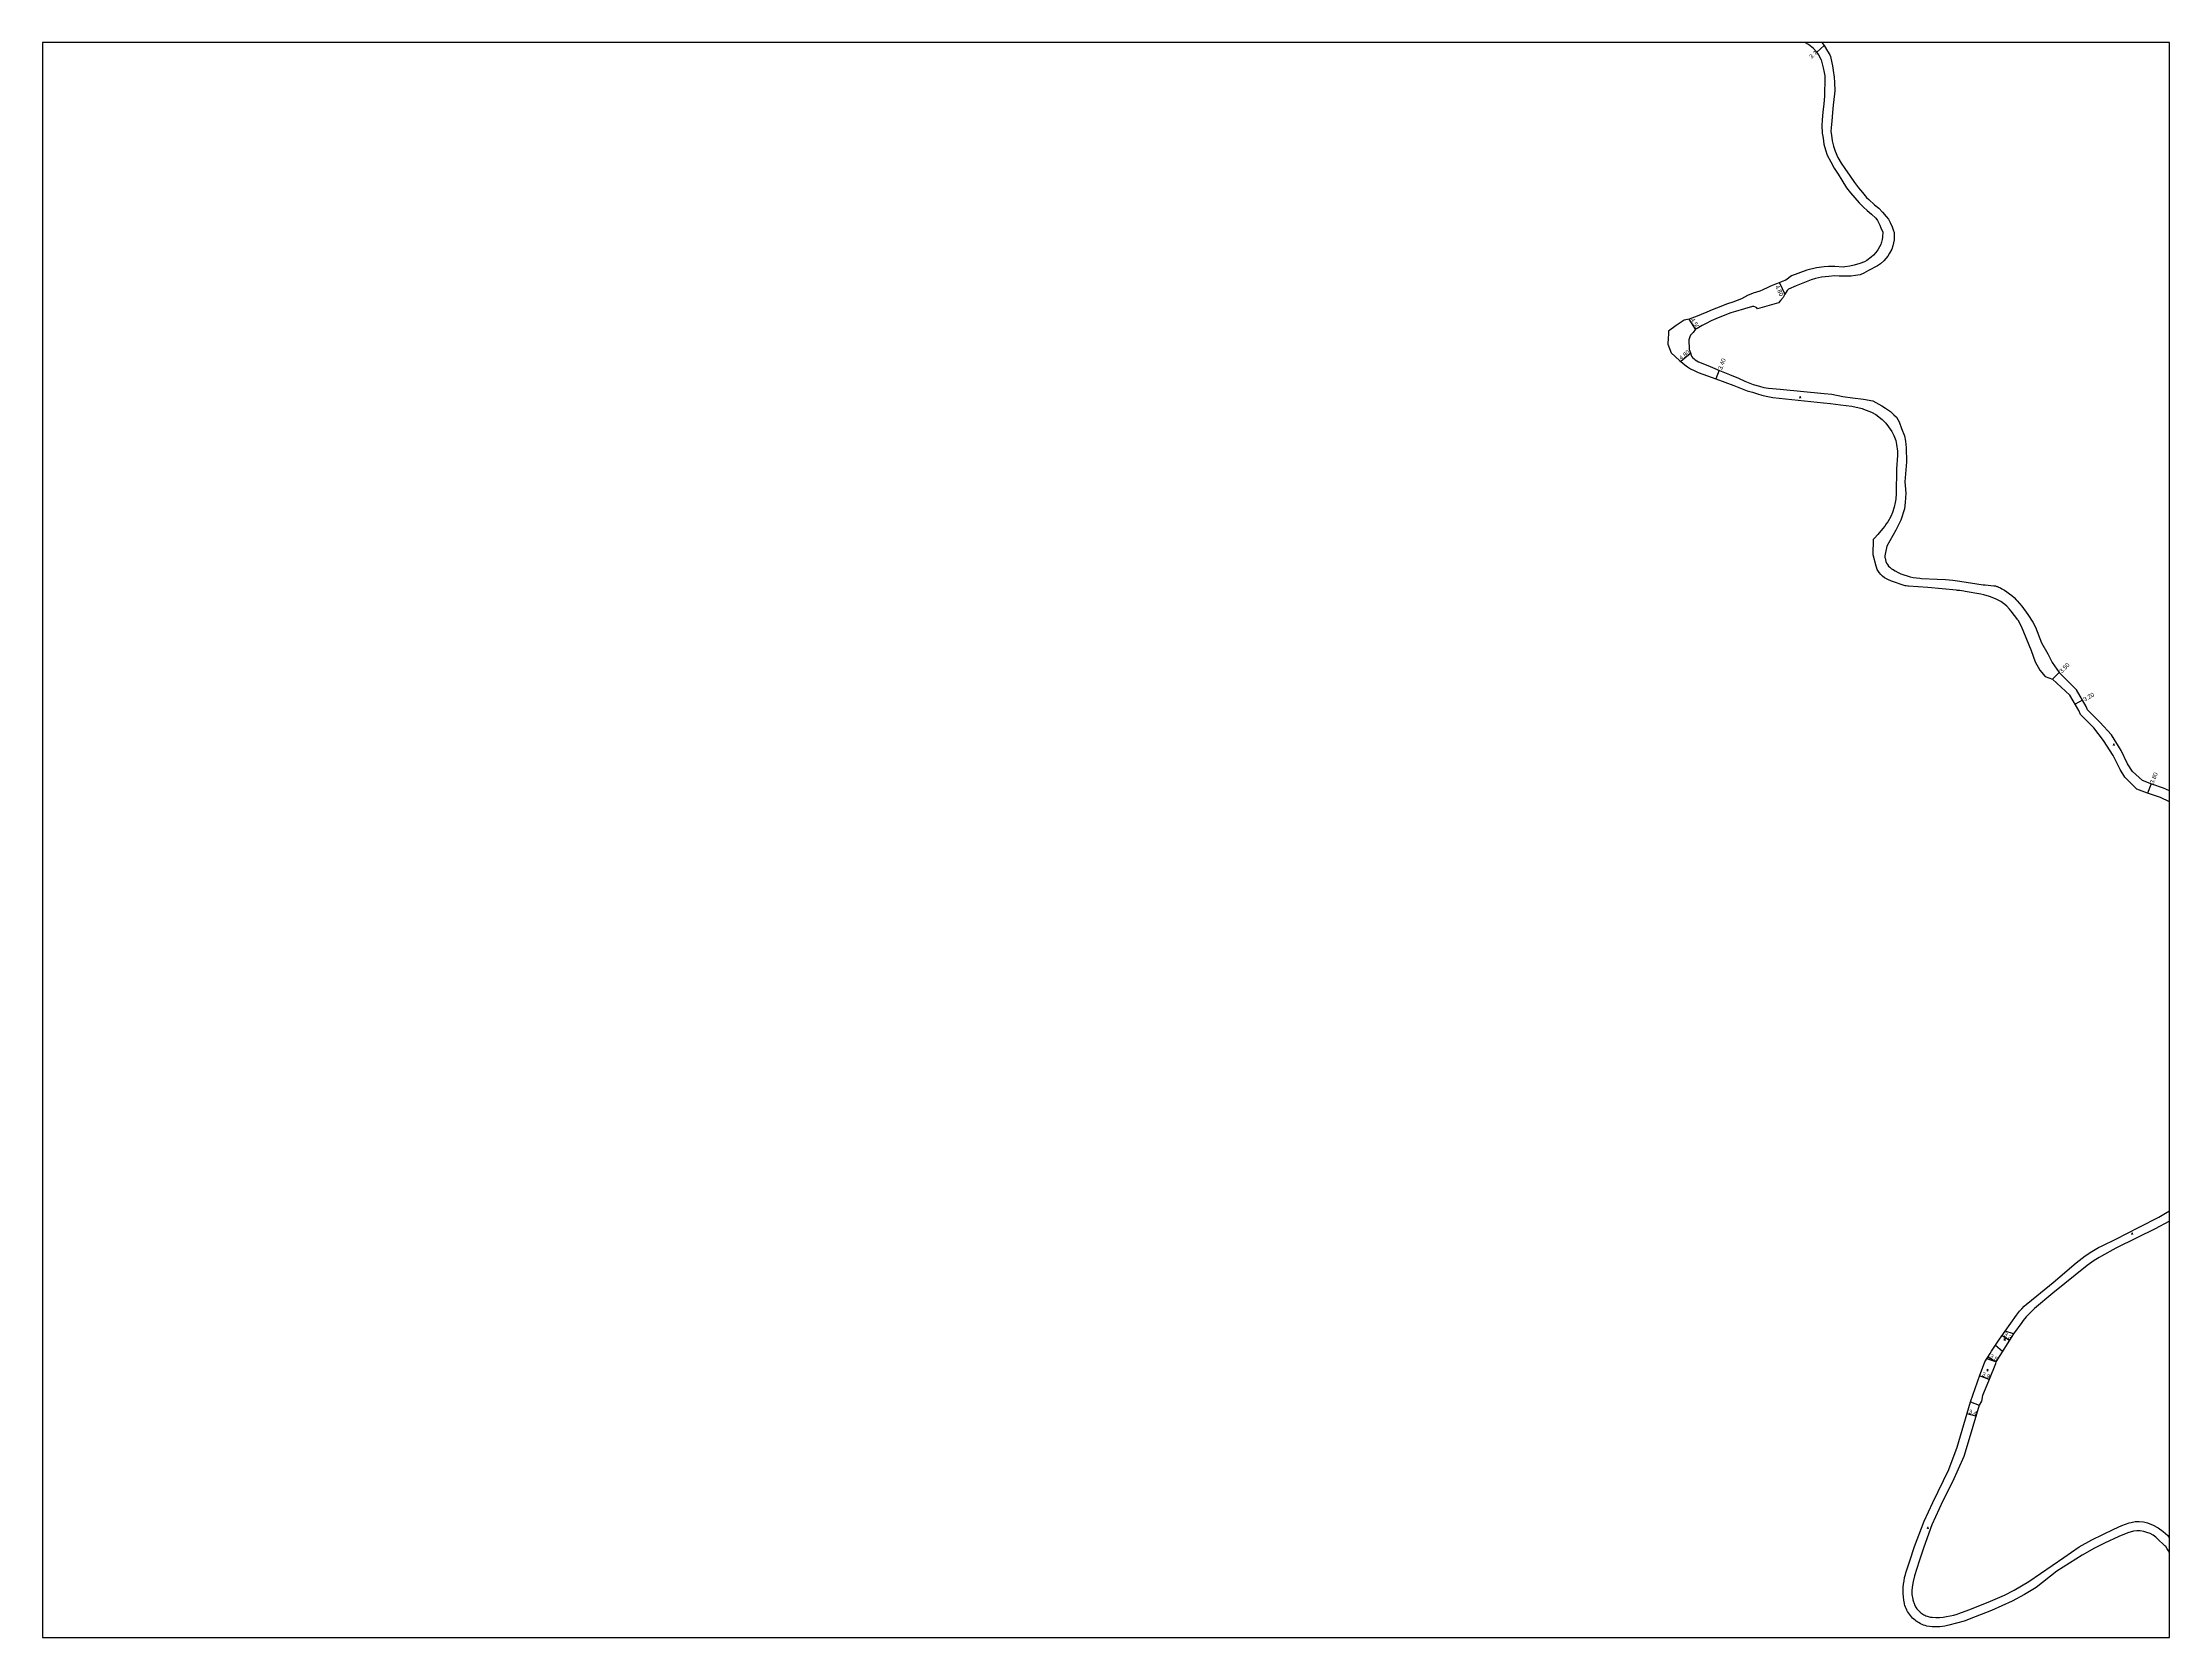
# Model space of a CAD drawing. Header units: metres. Extents: x -8000 to -6400, y -93000 to -90000.
# Drawn here: x -8000 to -7200, y -91800 to -91200 of the extents above; entities that cross this region are included whole.
import ezdxf

# ---------------------------------------------------------------- set-up
doc = ezdxf.new("R2010")
doc.units = ezdxf.units.M
doc.header["$LTSCALE"] = 2.5
for name, color, linetype in [('図郭', 7, 'Continuous'), ('幅員', 7, 'Continuous'), ('舗装', 7, 'Continuous'), ('道路', 7, 'Continuous')]:
    doc.layers.add(name, color=color, linetype=linetype)
doc.styles.get("Standard").update_dxf_attribs({"font": ''})
doc.styles.add('yoko_deco', font='txt.shx', dxfattribs={"bigfont": 'extfont.shx'})
doc.styles.get('Standard').set_extended_font_data('@MS PGothic')

msp = doc.modelspace()

# ---------------------------------------------------------------- linework, layer by layer
at = {"layer": '図郭'}
msp.add_lwpolyline([(-8000, -91800), (-7200, -91800), (-7200, -91200), (-8000, -91200)], close=True, dxfattribs=at)
at = {"layer": '幅員', "flags": 128}
for points in [[(-7329.87, -91201.11), (-7332.66, -91203.57)], [(-7346.69, -91290.34), (-7344.66, -91294.69)], [(-7378.21, -91307.89), (-7380.6, -91304.08)], [(-7380.11, -91317), (-7383.83, -91320.03)], [(-7369.4, -91323.28), (-7370.57, -91326.47)], [(-7243.99, -91439.45), (-7241.52, -91436.97)], [(-7232.71, -91447.36), (-7235.48, -91448.96)], [(-7206.82, -91478.92), (-7208.24, -91482.44)], [(-7262.98, -91686.42), (-7260.18, -91688.21)], [(-7265.36, -91696.36), (-7268.33, -91694.58)], [(-7267.76, -91702.99), (-7271.42, -91701.56)], [(-7272.85, -91716.8), (-7276.12, -91715.82)]]:
    msp.add_lwpolyline(points, dxfattribs=at)
at = {"layer": '舗装'}
for points in [[(-7258.6, -91685.74), (-7261.8, -91684.73)], [(-7265.36, -91696.36), (-7268.66, -91695.14)], [(-7265.42, -91690.05), (-7262.81, -91692.34)], [(-7274.79, -91711.34), (-7271.62, -91712.61)]]:
    msp.add_lwpolyline(points, dxfattribs=at)
at = {"layer": '道路'}
for points in [[(-7331.01, -91206.5), (-7331.83, -91204.6), (-7332.72, -91203.5), (-7333.84, -91202.23), (-7335.76, -91200.76), (-7337.19, -91200)], [(-7330.81, -91200), (-7329.87, -91201.11), (-7328.57, -91203.19), (-7327.75, -91204.63)], [(-7331.01, -91206.5), (-7330.51, -91208.51), (-7330.26, -91209.54), (-7329.85, -91211.27), (-7329.63, -91212.54), (-7329.59, -91215.22), (-7329.73, -91218.13), (-7329.79, -91220), (-7330.05, -91223.17), (-7330.33, -91226.05), (-7330.61, -91229.2), (-7330.73, -91231.2), (-7330.65, -91234.12), (-7330.29, -91235.99), (-7330.02, -91238.22), (-7329.43, -91240.32), (-7328.71, -91242.33), (-7327.39, -91244.93), (-7326.07, -91247.26), (-7324.67, -91249.5), (-7323.26, -91251.74), (-7321.45, -91254.71), (-7319.99, -91256.57), (-7318.35, -91258.44), (-7316.66, -91260.31), (-7315.05, -91261.96), (-7313.69, -91263.22), (-7312.08, -91264.59), (-7310.43, -91266.1), (-7309.82, -91266.97), (-7309, -91268.69), (-7308.52, -91269.71), (-7307.82, -91271.38), (-7307.85, -91271.78), (-7307.88, -91272.54), (-7307.96, -91273.19), (-7308.08, -91274.12), (-7308.3, -91275.11), (-7308.39, -91275.45), (-7308.62, -91276.01), (-7309.07, -91276.9), (-7309.74, -91278.03), (-7310.48, -91279), (-7311.31, -91279.93), (-7312.19, -91280.74), (-7313.81, -91282.01), (-7314.65, -91282.56), (-7316.45, -91283.17), (-7318.65, -91283.7), (-7320.19, -91284.08), (-7322.13, -91284.42), (-7322.67, -91284.51), (-7325.91, -91284.29), (-7328.27, -91284.26), (-7329.84, -91284.36), (-7332.75, -91284.79), (-7336.36, -91285.62), (-7342.17, -91287.73), (-7344.31, -91289.36), (-7345.66, -91289.95), (-7346.77, -91290.37), (-7348.18, -91290.9), (-7349.44, -91291.45), (-7350.3, -91291.83), (-7351.06, -91292.19), (-7352.95, -91293.07), (-7354.13, -91293.54), (-7356.52, -91294.32), (-7358.75, -91295.13), (-7360.97, -91296.36), (-7364.25, -91297.7), (-7366.22, -91298.29), (-7370.43, -91299.97), (-7371.98, -91300.58), (-7373.95, -91301.45), (-7376.12, -91302.28), (-7377.66, -91302.88), (-7380.6, -91304.08), (-7382.59, -91304.41), (-7385.49, -91306.49), (-7388.38, -91308.57), (-7388.47, -91309.81), (-7388.56, -91311.03), (-7388.73, -91313.48), (-7388.07, -91315.11), (-7387.41, -91316.73), (-7384.33, -91319.64), (-7383.83, -91320.03), (-7382.3, -91321.3), (-7381.25, -91322.03), (-7380.19, -91322.77), (-7378.74, -91323.44), (-7377.3, -91324.11), (-7373.81, -91325.38), (-7370.57, -91326.47), (-7363.82, -91328.98), (-7358.78, -91330.98), (-7356.88, -91331.59), (-7354.99, -91332.19), (-7353.35, -91332.62), (-7351.71, -91333.04), (-7349.17, -91333.51), (-7330.18, -91335.6), (-7327.48, -91335.82), (-7323.7, -91336.32), (-7319.49, -91336.8), (-7315.63, -91337.7), (-7315.06, -91337.88), (-7312.01, -91339.1), (-7310.39, -91339.98), (-7308.05, -91341.84), (-7306.7, -91343.22), (-7305.65, -91344.51), (-7305.02, -91345.44), (-7304.4, -91346.37), (-7303.65, -91347.83), (-7302.91, -91349.76), (-7302.64, -91351.18), (-7302.33, -91353.72), (-7302.26, -91355.41), (-7302.67, -91360.42), (-7302.74, -91369.6), (-7302.87, -91371.82), (-7303.11, -91373.04), (-7303.52, -91374.73), (-7304.19, -91376.83), (-7304.78, -91378.24), (-7305.95, -91380.28), (-7306.53, -91381.09), (-7307.1, -91381.91), (-7307.98, -91382.99), (-7309.74, -91385.12), (-7310.93, -91386.41)], [(-7327.75, -91204.63), (-7327.54, -91205.27), (-7327, -91207.7), (-7326.74, -91208.8), (-7326.43, -91210.52), (-7326.1, -91213.02), (-7325.99, -91215.08), (-7325.92, -91218.15), (-7326, -91219.31), (-7326.47, -91223.55), (-7326.75, -91226.38), (-7327.03, -91229.53), (-7327.27, -91231.98), (-7327.31, -91233.41), (-7327.18, -91234.87), (-7326.88, -91237.01), (-7326.34, -91238.99), (-7325.8, -91240.86), (-7324.68, -91243.19), (-7323.44, -91245.33), (-7322.08, -91247.36), (-7320.15, -91250.24), (-7318.52, -91252.61), (-7316.94, -91254.71), (-7315.5, -91256.42), (-7313.99, -91258.25), (-7313.1, -91259.11), (-7310.89, -91261.06), (-7309.36, -91262.36), (-7307.93, -91263.84), (-7306.5, -91265.48), (-7305.68, -91266.41), (-7305.1, -91267.65), (-7304.33, -91269.37), (-7303.87, -91270.49), (-7303.56, -91271.43), (-7303.52, -91272.67), (-7303.57, -91274.26), (-7303.76, -91275.35), (-7304, -91276.44), (-7304.47, -91277.68), (-7305.25, -91279.27), (-7305.99, -91280.4), (-7307.46, -91282.1), (-7308.63, -91283.23), (-7309.8, -91284.04), (-7313.22, -91285.82), (-7315.01, -91286.75), (-7316.33, -91287.33), (-7318.12, -91287.64), (-7319.75, -91287.83), (-7321.49, -91287.9), (-7324.21, -91287.86), (-7325.96, -91287.81), (-7328.12, -91288.01), (-7330.84, -91288.24), (-7333.09, -91288.74), (-7334.73, -91289.24), (-7340.4, -91291.52), (-7343.27, -91292.76), (-7343.81, -91293.27), (-7344.13, -91293.85), (-7344.66, -91294.69), (-7345.31, -91295.86), (-7346.31, -91297.03), (-7347.05, -91297.96), (-7354.93, -91300.16), (-7355.24, -91299.77), (-7355.67, -91299.5), (-7356.29, -91299.34), (-7356.79, -91299.34), (-7359.79, -91300.19), (-7363.24, -91301.16), (-7365.03, -91301.7), (-7369.11, -91303.32), (-7370.59, -91303.9), (-7372.42, -91304.71), (-7374.28, -91305.64), (-7375.71, -91306.46), (-7377.61, -91307.58), (-7378.21, -91307.89), (-7379.2, -91309.05), (-7380.14, -91310.14), (-7380.45, -91310.77), (-7380.74, -91311.89), (-7380.77, -91312.9), (-7380.66, -91314.42), (-7380.6, -91315.49), (-7380.19, -91316.74), (-7379.77, -91317.99), (-7379.34, -91318.46), (-7378.8, -91319.04), (-7378.34, -91319.39), (-7377.1, -91320.13), (-7373.64, -91321.5), (-7369.26, -91323.33), (-7365.5, -91324.9), (-7362.13, -91326.31), (-7359.69, -91327.33), (-7356.54, -91328.62), (-7354.25, -91329.28), (-7352.63, -91329.75), (-7350.84, -91330.03), (-7346.41, -91330.46), (-7329.87, -91332.01), (-7326.93, -91332.25), (-7322.82, -91333.19), (-7319.25, -91333.66), (-7315.07, -91334.14), (-7311.59, -91334.74), (-7308.17, -91336.65), (-7306.84, -91337.55), (-7304.93, -91338.85), (-7303.64, -91340), (-7302.65, -91340.91), (-7301.66, -91342.67), (-7300.76, -91345.26), (-7299.7, -91347.93), (-7299.24, -91349.99), (-7299.02, -91352.43), (-7298.88, -91357.77), (-7299.58, -91365.24), (-7299.35, -91366.69), (-7299.13, -91369.58), (-7299.37, -91373.01), (-7299.6, -91375.45), (-7301.06, -91379.64), (-7302.9, -91383.45)], [(-7302.9, -91383.45), (-7306.27, -91389.43), (-7307.08, -91393.06), (-7307.02, -91393.69), (-7306.98, -91394.01), (-7306.85, -91394.65), (-7306.64, -91395.27), (-7306.37, -91395.86), (-7306.04, -91396.42), (-7305.65, -91396.93), (-7305.2, -91397.41), (-7304.7, -91397.83), (-7304.54, -91397.95), (-7304.22, -91398.15), (-7303.18, -91398.77), (-7302.1, -91399.34), (-7301, -91399.85), (-7299.86, -91400.29), (-7298.71, -91400.67), (-7297.53, -91400.99), (-7296.34, -91401.24), (-7295.14, -91401.43), (-7293.93, -91401.55), (-7293.32, -91401.59), (-7287.34, -91401.86), (-7284.21, -91402.03), (-7281.51, -91402.25), (-7278.82, -91402.6), (-7270.09, -91403.98), (-7269.71, -91404.03), (-7269.32, -91404.07), (-7266.06, -91404.33), (-7265.93, -91404.34), (-7265.67, -91404.38), (-7265.41, -91404.43), (-7265.15, -91404.5), (-7264.9, -91404.58), (-7264.65, -91404.67), (-7264.4, -91404.78), (-7264.29, -91404.84), (-7263.56, -91405.2), (-7263.06, -91405.47), (-7262.07, -91406.05), (-7261.11, -91406.67), (-7260.19, -91407.34), (-7259.3, -91408.07), (-7258.46, -91408.83), (-7257.65, -91409.64), (-7257.27, -91410.06), (-7255.49, -91412.05), (-7253.21, -91415.16), (-7251.4, -91418.01), (-7250.43, -91419.93)], [(-7257.09, -91417.2), (-7259.52, -91413.9), (-7260.14, -91413.14), (-7261.19, -91412.05), (-7261.98, -91411.35), (-7263.44, -91410.25), (-7265.48, -91409.26), (-7267.64, -91408.37), (-7269.8, -91407.78), (-7270.9, -91407.55), (-7276.88, -91406.48), (-7277.29, -91406.42), (-7278.09, -91406.29), (-7278.9, -91406.18), (-7279.71, -91406.08), (-7280.12, -91406.04), (-7290.85, -91404.98), (-7298.12, -91404.57), (-7298.44, -91404.54), (-7299.08, -91404.42), (-7299.39, -91404.33), (-7304.52, -91402.67), (-7305.99, -91402.01), (-7306.41, -91401.81), (-7307.21, -91401.34), (-7307.95, -91400.78), (-7308.62, -91400.14), (-7309.21, -91399.42), (-7309.72, -91398.64), (-7309.94, -91398.23), (-7310.24, -91397.41), (-7310.35, -91397), (-7311.39, -91392.67), (-7311.34, -91386.8), (-7310.93, -91386.41)], [(-7257.09, -91417.2), (-7255.75, -91419.54), (-7252.05, -91428.75), (-7250.51, -91432.93), (-7248.77, -91436.05), (-7246.71, -91438.45), (-7243.99, -91439.45)], [(-7250.43, -91419.93), (-7248.17, -91425.79), (-7245.74, -91430.02), (-7244.12, -91433.28), (-7241.52, -91436.97)], [(-7242.35, -91775.01), (-7250.09, -91781.18), (-7254.54, -91783.87), (-7259.22, -91786.31), (-7266.96, -91789.83), (-7273.08, -91792.29), (-7277.2, -91793.82), (-7283.02, -91795.4), (-7283.49, -91795.52), (-7284.44, -91795.72), (-7285.39, -91795.87), (-7286.35, -91795.97), (-7287.32, -91796.02), (-7288.29, -91796.02), (-7289.25, -91795.97), (-7290.21, -91795.86), (-7291.27, -91795.69), (-7291.92, -91795.5), (-7292.5, -91795.31), (-7293.07, -91795.08), (-7293.63, -91794.82), (-7294.17, -91794.54), (-7294.7, -91794.22), (-7295.21, -91793.88), (-7295.7, -91793.51), (-7296.18, -91793.11), (-7296.62, -91792.69), (-7297.05, -91792.24), (-7297.45, -91791.78), (-7297.83, -91791.29), (-7298.18, -91790.78), (-7298.5, -91790.26), (-7298.79, -91789.71), (-7299.05, -91789.16), (-7299.29, -91788.59), (-7299.49, -91788.01), (-7299.66, -91787.42), (-7299.71, -91787.16), (-7299.92, -91785.97), (-7300.07, -91784.76), (-7300.15, -91783.55), (-7300.17, -91782.33), (-7300.13, -91781.11), (-7300.02, -91779.9), (-7299.84, -91778.7), (-7299.61, -91777.5), (-7299.31, -91776.33), (-7299.14, -91775.74), (-7297.71, -91771.17), (-7295.89, -91765.8), (-7292.23, -91756.21), (-7288.98, -91749.22), (-7283.04, -91736.8), (-7279.87, -91728.36), (-7274.79, -91711.34), (-7271.32, -91701.3), (-7269.91, -91697.68), (-7269.39, -91696.36), (-7267.5, -91693.2), (-7266.9, -91692.3), (-7263.96, -91687.84), (-7261.85, -91684.79), (-7257.52, -91678.71), (-7257.15, -91678.21), (-7256.37, -91677.24), (-7255.55, -91676.31), (-7254.68, -91675.43), (-7253.76, -91674.6), (-7253.28, -91674.2), (-7243.71, -91666.41), (-7235.12, -91659.07), (-7233.99, -91658.14), (-7231.65, -91656.39), (-7229.21, -91654.79), (-7226.67, -91653.34), (-7225.36, -91652.68), (-7220.22, -91650.18), (-7211.42, -91645.62), (-7204.06, -91641.89), (-7201.44, -91640.43), (-7200, -91639.51)], [(-7200, -91643.36), (-7200.24, -91643.49), (-7205.42, -91646.24), (-7212.22, -91649.7), (-7220.16, -91653.61), (-7225.55, -91656.53), (-7226.49, -91657.06), (-7228.33, -91658.21), (-7230.1, -91659.46), (-7230.95, -91660.12), (-7243.89, -91670.48), (-7250.74, -91676.26), (-7251.41, -91676.85), (-7252.69, -91678.07), (-7253.89, -91679.38), (-7255.01, -91680.75), (-7255.54, -91681.46), (-7258.61, -91685.75), (-7265.36, -91696.36), (-7265.45, -91697.12), (-7267.76, -91702.99), (-7269.37, -91706.55), (-7270.26, -91709.03), (-7270.69, -91711.14), (-7271.62, -91712.61), (-7274.96, -91723.98), (-7277.33, -91731.93), (-7281.56, -91741.46), (-7285.22, -91748.56), (-7289.35, -91757.63), (-7292.34, -91766), (-7294.15, -91771.31), (-7295.92, -91776.83), (-7296.41, -91778.9), (-7296.78, -91781.13), (-7296.83, -91781.43), (-7296.89, -91782.02), (-7296.92, -91782.62), (-7296.92, -91783.22), (-7296.88, -91783.82), (-7296.81, -91784.41), (-7296.71, -91785), (-7296.57, -91785.58), (-7296.49, -91785.87), (-7296.26, -91786.64), (-7296.19, -91786.85), (-7296.05, -91787.26), (-7295.88, -91787.67), (-7295.69, -91788.06), (-7295.47, -91788.45), (-7295.24, -91788.82), (-7294.99, -91789.18), (-7294.72, -91789.52), (-7294.43, -91789.85), (-7294.12, -91790.16), (-7293.8, -91790.46), (-7293.46, -91790.74), (-7293.11, -91791), (-7292.74, -91791.24), (-7292.37, -91791.46), (-7291.98, -91791.66), (-7291.58, -91791.83), (-7291.17, -91791.99), (-7290.75, -91792.13), (-7290.33, -91792.24), (-7289.9, -91792.33), (-7289.51, -91792.38), (-7289.24, -91792.41), (-7287.87, -91792.46), (-7286.51, -91792.44), (-7285.15, -91792.34), (-7283.8, -91792.16), (-7282.46, -91791.91), (-7281.14, -91791.59), (-7279.83, -91791.19), (-7279.19, -91790.96), (-7275.5, -91789.6), (-7268.25, -91786.73), (-7262.09, -91784.09), (-7258.36, -91782.17), (-7252.9, -91779)], [(-7239.75, -91769.88), (-7233.97, -91765.91), (-7229.2, -91763.25), (-7220.97, -91759.2), (-7217.94, -91757.89), (-7215.17, -91756.93), (-7214.42, -91756.7), (-7212.89, -91756.4), (-7211.34, -91756.33), (-7209.79, -91756.49), (-7208.28, -91756.87), (-7207.42, -91757.19), (-7206.34, -91757.63), (-7204.28, -91758.73), (-7202.38, -91760.08), (-7200.67, -91761.68), (-7200.19, -91762.23), (-7200, -91762.47)], [(-7200, -91768.28), (-7200.14, -91767.92), (-7200.33, -91767.47), (-7200.81, -91766.61), (-7201.41, -91765.84), (-7201.75, -91765.49), (-7204.68, -91762.73), (-7205.15, -91762.31), (-7206.18, -91761.55), (-7207.29, -91760.93), (-7208.47, -91760.45), (-7209.7, -91760.12), (-7210.96, -91759.94), (-7212.23, -91759.93), (-7213.5, -91760.06), (-7214.74, -91760.36), (-7215.34, -91760.56), (-7217.55, -91761.39), (-7219.08, -91762.07), (-7224.42, -91764.54), (-7228.23, -91766.44), (-7232.81, -91769.07)], [(-7252.9, -91779), (-7239.75, -91769.88)], [(-7232.81, -91769.07), (-7242.35, -91775.01)]]:
    msp.add_lwpolyline(points, dxfattribs=at)
at = {"layer": '道路', "flags": 128}
for points in [[(-7216.78, -91476.3), (-7218.53, -91473.47), (-7221.18, -91468.22), (-7224.76, -91462.56), (-7228.47, -91457.85), (-7233.47, -91452.82), (-7234.14, -91451.28), (-7237.47, -91445.53), (-7243.99, -91439.45)], [(-7202.22, -91480.45), (-7206.58, -91479.01), (-7210.18, -91477.57), (-7213.88, -91474.18), (-7215.76, -91471.31), (-7218.16, -91466.34), (-7221.74, -91460.4), (-7226.16, -91455.63), (-7230.78, -91450.99), (-7231.28, -91449.83), (-7234.91, -91443.56), (-7241.52, -91436.97)], [(-7203.41, -91484.06), (-7208.24, -91482.44), (-7212.23, -91480.84), (-7216.78, -91476.3)], [(-7200, -91485.67), (-7203.41, -91484.06)], [(-7200, -91481.51), (-7202.22, -91480.45)]]:
    msp.add_lwpolyline(points, dxfattribs=at)

# ---------------------------------------------------------------- texts
at = {"layer": '幅員'}
for s, rotation, p in [('3.7', 41.48563, (-7334.59, -91206.18)), ('4.80', 294.99709, (-7348.33, -91291.73)), ('4.50', 302.04446, (-7380.2, -91304.24)), ('4.80', 39.0791, (-7383.6, -91319.52)), ('3.40', 69.76458, (-7368.35, -91323.24)), ('3.50', 45.07859, (-7240.45, -91437.34)), ('3.20', 30.05602, (-7231.82, -91447.94)), ('3.80', 68.12712, (-7205.96, -91478.96)), ('3.3', 327.51053, (-7262.53, -91686.42)), ('3.5', 329.11277, (-7267.82, -91694.6)), ('3.9', 338.751, (-7270.69, -91701.58)), ('3.4', 343.38469, (-7275.66, -91715.7))]:
    msp.add_text(s, height=1.6, rotation=rotation, dxfattribs=at).set_placement(p)
at = {"layer": '舗装', "style": 'yoko_deco'}
for s, p in [('A', (-7339.23, -91333.83)), ('A', (-7221.18, -91464.44)), ('A', (-7214.29, -91648.4)), ('K', (-7262.25, -91688.32)), ('K', (-7268.71, -91699.86)), ('A', (-7291.13, -91759.13, 386.06))]:
    msp.add_text(s, height=0.75, dxfattribs=at).set_placement(p)

doc.saveas('drawing.dxf')
